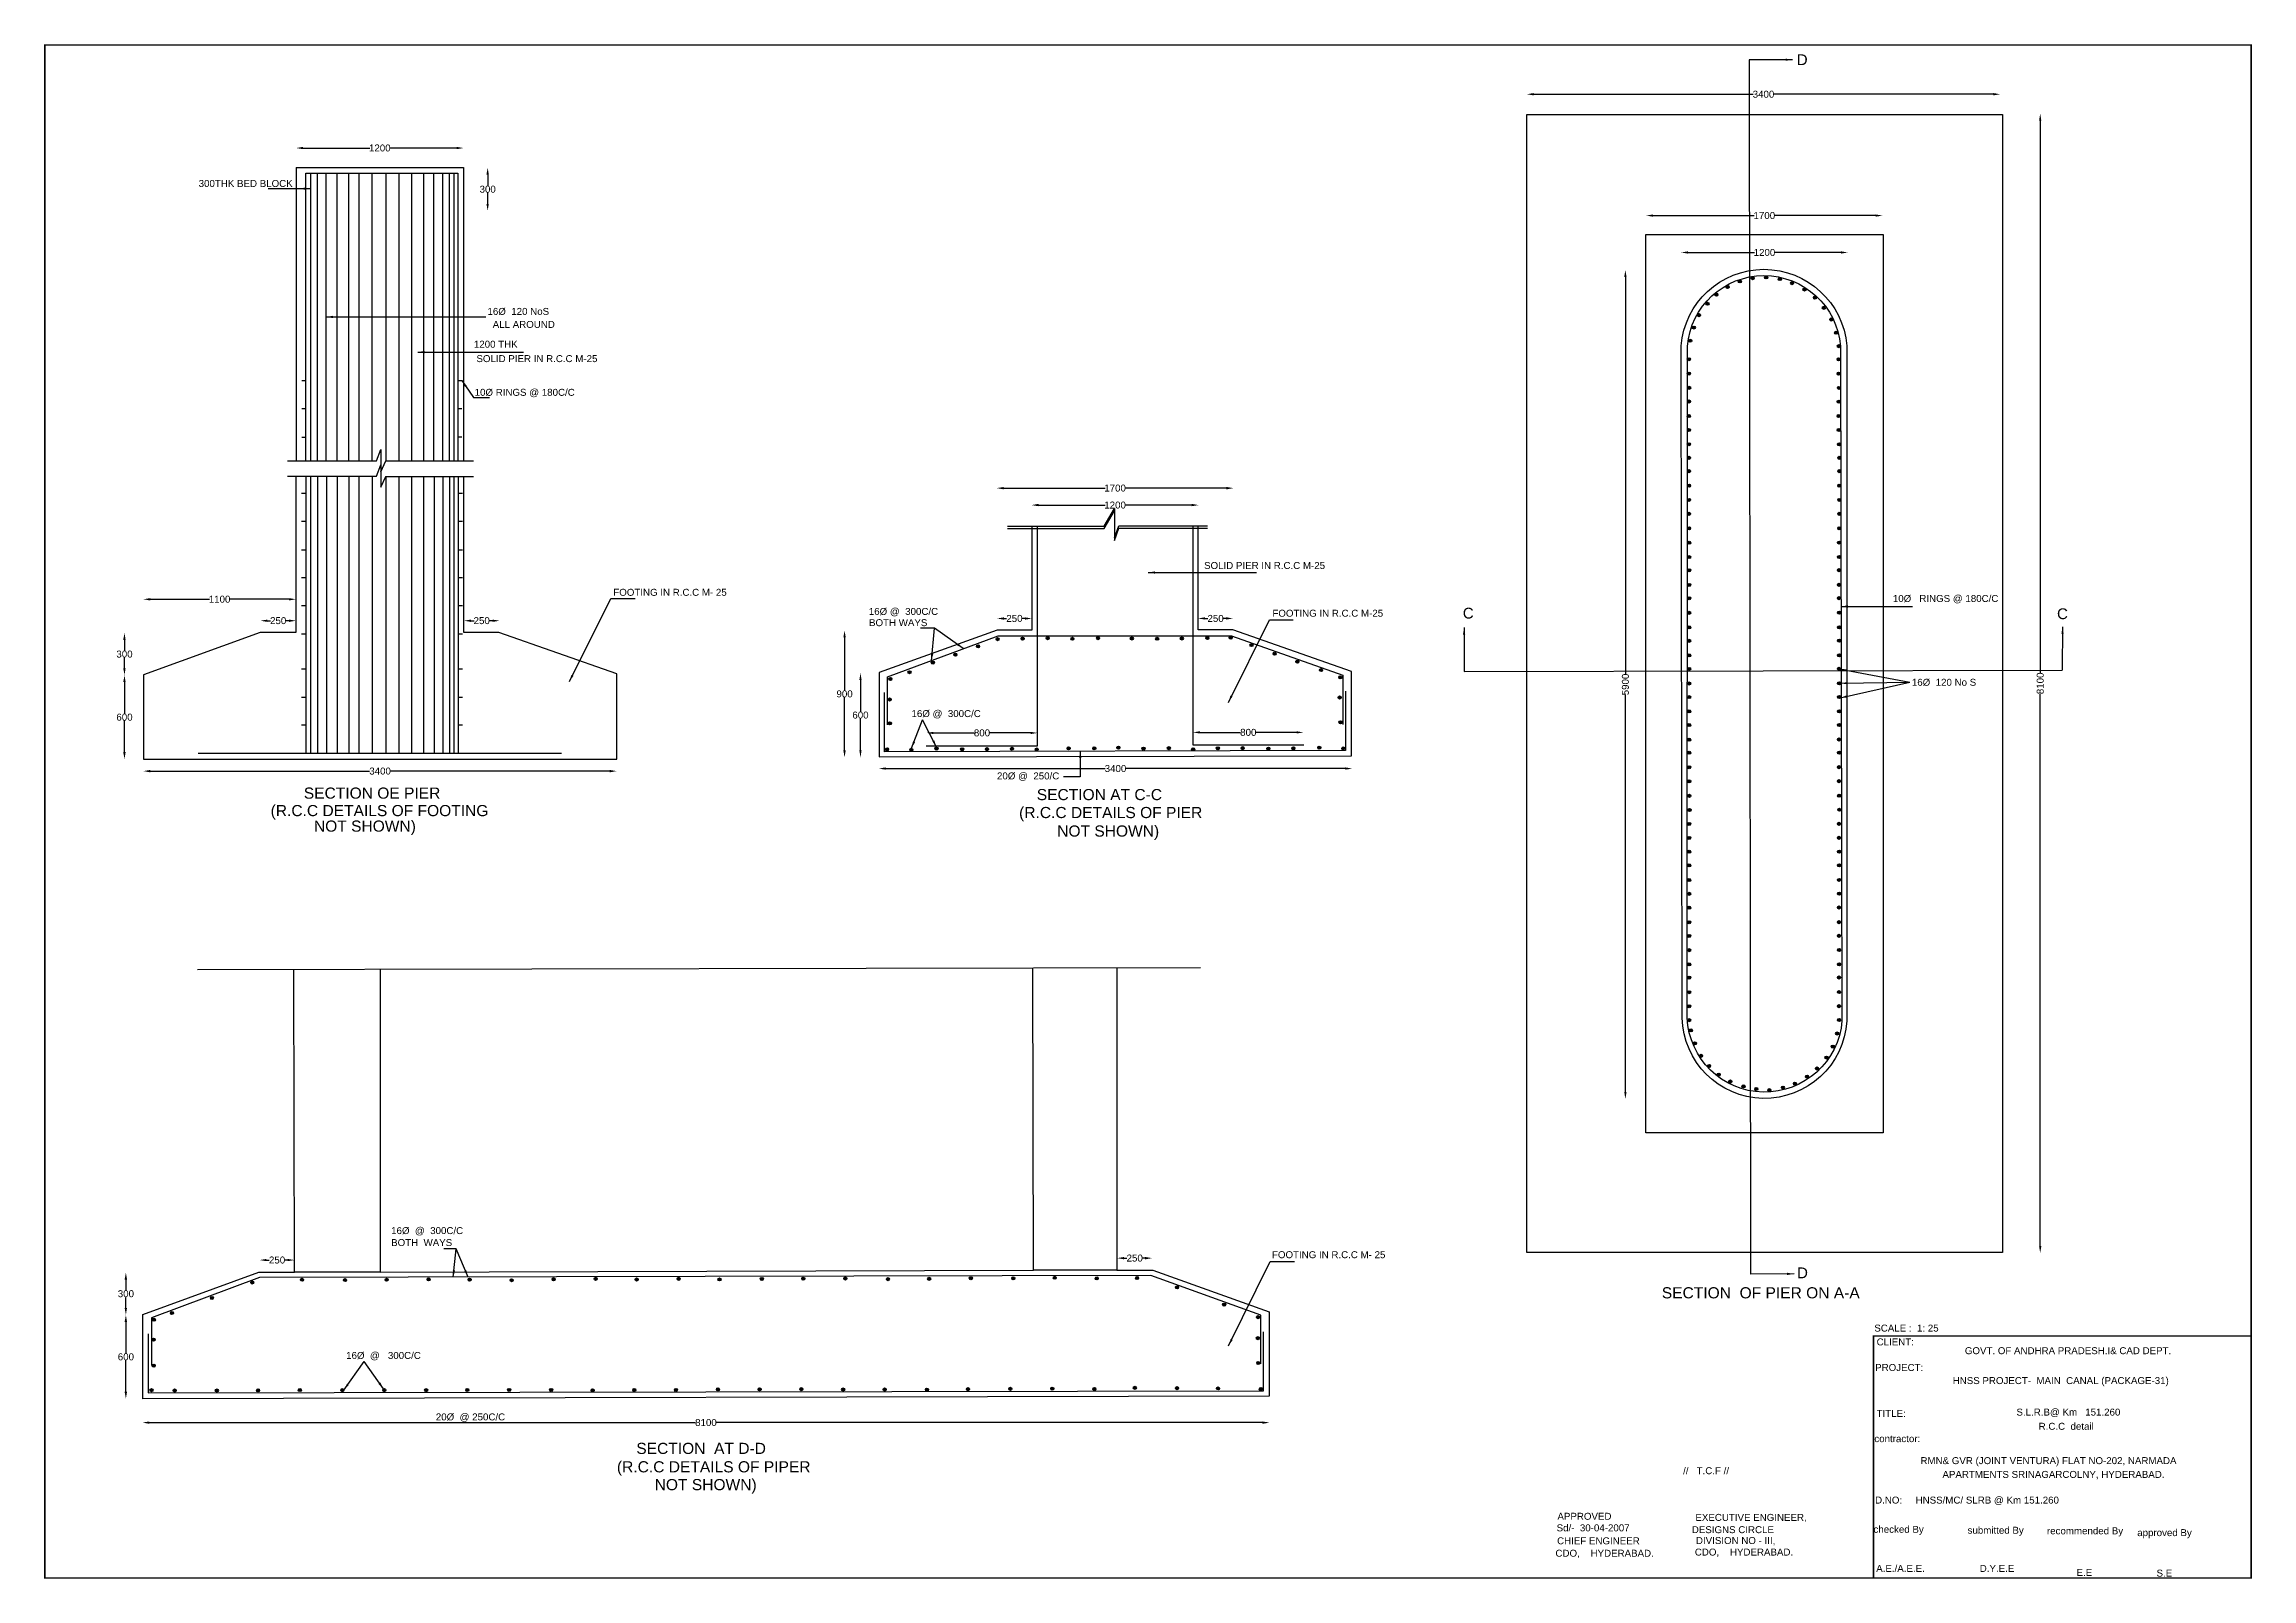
# Model space of a CAD drawing. Header units: inches. Extents: x 283857 to 299716, y -180686 to -169666.
import ezdxf

# ---------------------------------------------------------------- set-up
doc = ezdxf.new("R2010")
doc.units = ezdxf.units.IN
doc.header["$MEASUREMENT"] = 0
doc.styles.get("Standard").update_dxf_attribs({"font": 'arial.ttf'})
doc.dimstyles.new('ST100', dxfattribs={"dimtxt": 50, "dimasz": 50, "dimexe": 0, "dimexo": 300, "dimgap": 0.09, "dimtad": 0, "dimtih": 1, "dimtoh": 1, "dimdec": 0, "dimzin": 0, "dimdsep": 46, "dimtxsty": 'Standard', "dimcen": 0, "dimse1": 1, "dimse2": 1, "dimadec": 0, "dimazin": 0, "dimtfac": 1, "dimtdec": 0, "dimtofl": 0, "dimtmove": 0, "dimatfit": 3, "dimfxl": 2000, "dimtolj": 1, "dimtzin": 0, "dimarcsym": 0})

msp = doc.modelspace()

# ---------------------------------------------------------------- texts
for s, p in [('D', (296447, -169816.5)), ('C', (294048, -173790.6)), ('C', (298316.7, -173794.9)), ('D', (296449, -178527.7))]:
    msp.add_text(s, height=77.5).set_placement(p)
at = {"color": 0}
for s, height, p in [('  300THK BED BLOCK', 50, (284928, -170691.5)), ('   16Ø  120 NoS', 50, (286983.4, -171610.1)), ('    ALL AROUND', 50, (287001.5, -171703.5)), ('    1200 THK', 50, (286866.3, -171845.8)), ('     SOLID PIER IN R.C.C M-25', 50, (286865.2, -171949.3)), ('   10Ø RINGS @ 180C/C ', 50, (286891.1, -172191.2)), (' SOLID PIER IN R.C.C M-25', 50, (292169.9, -173434.7)), (' FOOTING IN R.C.C M- 25', 50, (287926, -173627.2)), (' 10Ø   RINGS @ 180C/C', 50, (297118, -173671.5)), ('  16Ø @  300C/C ', 50, (289742.2, -173764.5)), ('        BOTH WAYS', 50, (289627.2, -173845.3)), (' FOOTING IN R.C.C M-25', 50, (292661, -173777.4)), (' 16Ø  120 No S', 50, (297254.6, -174273.3)), ('    16Ø @  300C/C', 50, (290010, -174498.1)), (' 20Ø @  250/C', 50, (290682.4, -174945.7)), (' SECTION OE PIER', 80, (285691.1, -175084)), (' SECTION AT C-C', 80, (290956.4, -175094.6)), (' (R.C.C DETAILS OF FOOTING', 80, (285452.7, -175209.6)), ('        NOT SHOWN)', 80, (285546.5, -175320.9)), (' (R.C.C DETAILS OF PIER', 80, (290829.5, -175223.5)), ('        NOT SHOWN)', 80, (290885.9, -175356.3)), ('    16Ø  @  300C/C', 50, (286271.9, -178210.6)), (' BOTH  WAYS', 50, (286330.2, -178296.6)), (' FOOTING IN R.C.C M- 25 ', 50, (292657.8, -178383.5)), (' SECTION  OF PIER ON A-A', 80, (295446.5, -178672.1)), ('    SCALE :  1: 25', 50, (296926.5, -178910.5)), ('    CLIENT:', 50, (296943.3, -179009.9)), ('   GOVT. OF ANDHRA PRADESH.I& CAD DEPT.', 50, (297596.4, -179072.8)), (' 16Ø  @   300C/C', 50, (286006.9, -179106.9)), ('   PROJECT:', 50, (296952.1, -179193.4)), ('    HNSS PROJECT-  MAIN  CANAL (PACKAGE-31)', 50, (297489.7, -179287.6)), (' 20Ø  @ 250C/C   ', 50, (286651.1, -179548.4)), ('     TITLE:', 50, (296923.8, -179523.1)), ('    S.L.R.B@ Km   151.260', 50, (297947.7, -179513.8)), ('     contractor:', 50, (296907.3, -179704.5)), (' R.C.C  detail', 50, (298165.3, -179615.7)), (' (R.C.C DETAILS OF PIPER', 80, (287940.4, -179921.6)), (' SECTION  AT D-D', 80, (288079.6, -179789.3)), ('   RMN& GVR (JOINT VENTURA) FLAT NO-202, NARMADA', 50, (297277.5, -179862.3)), ('        NOT SHOWN)', 80, (287994.3, -180049.5)), ('  //   T.C.F //', 50, (295591.9, -179934.6)), ('   APARTMENTS SRINAGARCOLNY, HYDERABAD.', 50, (297435.5, -179961.2)), ('       D.NO:     HNSS/MC/ SLRB @ Km 151.260', 50, (296874, -180145.6)), ('    Sd/-  30-04-2007 ', 50, (294644.5, -180345)), ('   APPROVED', 50, (294669.6, -180261.9)), ('  DESIGNS CIRCLE', 50, (295654.3, -180358)), ('    EXECUTIVE ENGINEER,', 50, (295641.4, -180269.8)), ('    checked By', 50, (296920.7, -180355.6)), ('    submitted By', 50, (297596.5, -180362.2)), ('    recommended By', 50, (298166.7, -180366.3)), ('       CDO,    HYDERABAD.', 50, (294577.8, -180527.1)), ('      CHIEF ENGINEER', 50, (294608.9, -180438.2)), ('       CDO,    HYDERABAD.', 50, (295579, -180518.9)), ('     DIVISION NO - III,', 50, (295625.8, -180435.9)), (' approved By', 50, (298873.3, -180379.3)), ('    A.E./A.E.E.', 50, (296940.1, -180636.3)), ('      D.Y.E.E', 50, (297645.1, -180636.3)), ('         E.E', 50, (298282.5, -180665.2)), ('      S.E', 50, (298915.1, -180670))]:
    msp.add_text(s, height=height, dxfattribs=at).set_placement(p)

# ---------------------------------------------------------------- blocks, each defined once
blk = doc.blocks.new('*D7')
at = {"color": 0, "lineweight": -2, "transparency": 16777216}
for p, q in [((285716, -170412), (286196, -170412)), ((286820, -170412), (286340, -170412))]:
    blk.add_line(p, q, dxfattribs=at)
at = {"color": 0, "transparency": 16777216}
for points in [[(285716, -170404), (285716, -170420), (285666, -170412)], [(286820, -170404), (286820, -170420), (286870, -170412)]]:
    blk.add_solid(points, dxfattribs=at)
at = {"layer": 'Defpoints', "color": 0, "transparency": 16777216}
for p in [(285666, -170409), (286870, -170409), (286870, -170412)]:
    blk.add_point(p, dxfattribs=at)
at = {"color": 0, "transparency": 16777216, "insert": (286268, -170412), "char_height": 50, "attachment_point": 5}
blk.add_mtext('\\A1;1200', dxfattribs=at)
blk = doc.blocks.new('*D8')
at = {"color": 0, "lineweight": -2, "transparency": 16777216}
for p, q in [((287043, -170603), (287043, -170682)), ((287043, -170813), (287043, -170734))]:
    blk.add_line(p, q, dxfattribs=at)
at = {"color": 0, "transparency": 16777216}
for points in [[(287034, -170603), (287051, -170603), (287043, -170553)], [(287034, -170813), (287051, -170813), (287043, -170863)]]:
    blk.add_solid(points, dxfattribs=at)
at = {"layer": 'Defpoints', "color": 0, "transparency": 16777216}
for p in [(287044, -170553), (287043, -170863), (287044, -170863)]:
    blk.add_point(p, dxfattribs=at)
at = {"color": 0, "transparency": 16777216, "insert": (287043, -170708), "char_height": 50, "attachment_point": 5}
blk.add_mtext('\\A1;300', dxfattribs=at)
blk = doc.blocks.new('*D9')
at = {"color": 0, "lineweight": -2, "transparency": 16777216}
for p, q in [((284619, -173652), (285045, -173652)), ((285615, -173652), (285190, -173652))]:
    blk.add_line(p, q, dxfattribs=at)
at = {"color": 0, "transparency": 16777216}
for points in [[(284619, -173644), (284619, -173661), (284569, -173652)], [(285615, -173644), (285615, -173661), (285665, -173652)]]:
    blk.add_solid(points, dxfattribs=at)
at = {"layer": 'Defpoints', "color": 0, "transparency": 16777216}
for p in [(284569, -173652), (284569, -173655), (285665, -173655)]:
    blk.add_point(p, dxfattribs=at)
at = {"color": 0, "transparency": 16777216, "insert": (285117, -173652), "char_height": 50, "attachment_point": 5}
blk.add_mtext('\\A1;1100', dxfattribs=at)
blk = doc.blocks.new('*D10')
at = {"color": 0, "lineweight": -2, "transparency": 16777216}
for p, q in [((285461, -173806), (285482, -173806)), ((285615, -173806), (285594, -173806))]:
    blk.add_line(p, q, dxfattribs=at)
at = {"color": 0, "transparency": 16777216}
for points in [[(285461, -173798), (285461, -173815), (285411, -173806)], [(285615, -173798), (285615, -173815), (285665, -173806)]]:
    blk.add_solid(points, dxfattribs=at)
at = {"layer": 'Defpoints', "color": 0, "transparency": 16777216}
for p in [(285411, -173807), (285665, -173806), (285665, -173807)]:
    blk.add_point(p, dxfattribs=at)
at = {"color": 0, "transparency": 16777216, "insert": (285538, -173806), "char_height": 50, "attachment_point": 5}
blk.add_mtext('\\A1;250', dxfattribs=at)
blk = doc.blocks.new('*D11')
at = {"color": 0, "lineweight": -2, "transparency": 16777216}
for p, q in [((286923, -173806), (286945, -173806)), ((287078, -173806), (287056, -173806))]:
    blk.add_line(p, q, dxfattribs=at)
at = {"color": 0, "transparency": 16777216}
for points in [[(286923, -173798), (286923, -173815), (286873, -173806)], [(287078, -173798), (287078, -173815), (287128, -173806)]]:
    blk.add_solid(points, dxfattribs=at)
at = {"layer": 'Defpoints', "color": 0, "transparency": 16777216}
for p in [(286873, -173807), (287128, -173806), (287128, -173807)]:
    blk.add_point(p, dxfattribs=at)
at = {"color": 0, "transparency": 16777216, "insert": (287000, -173806), "char_height": 50, "attachment_point": 5}
blk.add_mtext('\\A1;250', dxfattribs=at)
blk = doc.blocks.new('*D12')
at = {"color": 0, "lineweight": -2, "transparency": 16777216}
for p, q in [((284434, -173944), (284434, -174020)), ((284434, -174147), (284434, -174071))]:
    blk.add_line(p, q, dxfattribs=at)
at = {"color": 0, "transparency": 16777216}
for points in [[(284425, -173944), (284442, -173944), (284434, -173894)], [(284425, -174147), (284442, -174147), (284434, -174197)]]:
    blk.add_solid(points, dxfattribs=at)
at = {"layer": 'Defpoints', "color": 0, "transparency": 16777216}
for p in [(284434, -173894), (284434, -174197), (284434, -174197)]:
    blk.add_point(p, dxfattribs=at)
at = {"color": 0, "transparency": 16777216, "insert": (284434, -174046), "char_height": 50, "attachment_point": 5}
blk.add_mtext('\\A1;300', dxfattribs=at)
blk = doc.blocks.new('*D13')
at = {"color": 0, "lineweight": -2, "transparency": 16777216}
for p, q in [((284434, -174247), (284434, -174473)), ((284434, -174750), (284434, -174524))]:
    blk.add_line(p, q, dxfattribs=at)
at = {"color": 0, "transparency": 16777216}
for points in [[(284425, -174247), (284442, -174247), (284434, -174197)], [(284425, -174750), (284442, -174750), (284434, -174800)]]:
    blk.add_solid(points, dxfattribs=at)
at = {"layer": 'Defpoints', "color": 0, "transparency": 16777216}
for p in [(284434, -174197), (284434, -174800), (284434, -174800)]:
    blk.add_point(p, dxfattribs=at)
at = {"color": 0, "transparency": 16777216, "insert": (284434, -174499), "char_height": 50, "attachment_point": 5}
blk.add_mtext('\\A1;600', dxfattribs=at)
blk = doc.blocks.new('*D14')
at = {"color": 0, "lineweight": -2, "transparency": 16777216}
for p, q in [((284619, -174886), (286195, -174886)), ((287920, -174886), (286344, -174886))]:
    blk.add_line(p, q, dxfattribs=at)
at = {"color": 0, "transparency": 16777216}
for points in [[(284619, -174878), (284619, -174895), (284569, -174886)], [(287920, -174878), (287920, -174895), (287970, -174886)]]:
    blk.add_solid(points, dxfattribs=at)
at = {"layer": 'Defpoints', "color": 0, "transparency": 16777216}
for p in [(284569, -174886), (287970, -174886), (287970, -174886)]:
    blk.add_point(p, dxfattribs=at)
at = {"color": 0, "transparency": 16777216, "insert": (286270, -174886), "char_height": 50, "attachment_point": 5}
blk.add_mtext('\\A1;3400', dxfattribs=at)
blk = doc.blocks.new('*D15')
at = {"color": 0, "lineweight": -2, "transparency": 16777216}
for p, q in [((284613, -179564), (288537, -179564)), ((292609, -179564), (288686, -179564))]:
    blk.add_line(p, q, dxfattribs=at)
at = {"color": 0, "transparency": 16777216}
for points in [[(284613, -179556), (284613, -179573), (284563, -179564)], [(292609, -179556), (292609, -179573), (292659, -179564)]]:
    blk.add_solid(points, dxfattribs=at)
at = {"layer": 'Defpoints', "color": 0, "transparency": 16777216}
for p in [(284563, -179578), (292659, -179564), (292659, -179578)]:
    blk.add_point(p, dxfattribs=at)
at = {"color": 0, "transparency": 16777216, "insert": (288611, -179564), "char_height": 50, "attachment_point": 5}
blk.add_mtext('\\A1;8100', dxfattribs=at)
blk = doc.blocks.new('*D16')
at = {"color": 0, "lineweight": -2, "transparency": 16777216}
for p, q in [((284444, -178841), (284444, -179067)), ((284444, -179343), (284444, -179118))]:
    blk.add_line(p, q, dxfattribs=at)
at = {"color": 0, "transparency": 16777216}
for points in [[(284435, -178841), (284452, -178841), (284444, -178791)], [(284435, -179343), (284452, -179343), (284444, -179393)]]:
    blk.add_solid(points, dxfattribs=at)
at = {"layer": 'Defpoints', "color": 0, "transparency": 16777216}
for p in [(284444, -178791), (284444, -178791), (284444, -179393)]:
    blk.add_point(p, dxfattribs=at)
at = {"color": 0, "transparency": 16777216, "insert": (284444, -179092), "char_height": 50, "attachment_point": 5}
blk.add_mtext('\\A1;600', dxfattribs=at)
blk = doc.blocks.new('*D17')
at = {"color": 0, "lineweight": -2, "transparency": 16777216}
for p, q in [((284444, -178537), (284444, -178613)), ((284444, -178741), (284444, -178665))]:
    blk.add_line(p, q, dxfattribs=at)
at = {"color": 0, "transparency": 16777216}
for points in [[(284435, -178537), (284452, -178537), (284444, -178487)], [(284435, -178741), (284452, -178741), (284444, -178791)]]:
    blk.add_solid(points, dxfattribs=at)
at = {"layer": 'Defpoints', "color": 0, "transparency": 16777216}
for p in [(284444, -178487), (284444, -178487), (284444, -178791)]:
    blk.add_point(p, dxfattribs=at)
at = {"color": 0, "transparency": 16777216, "insert": (284444, -178639), "char_height": 50, "attachment_point": 5}
blk.add_mtext('\\A1;300', dxfattribs=at)
blk = doc.blocks.new('*D18')
at = {"color": 0, "lineweight": -2, "transparency": 16777216}
for p, q in [((285454, -178397), (285474, -178397)), ((285605, -178397), (285585, -178397))]:
    blk.add_line(p, q, dxfattribs=at)
at = {"color": 0, "transparency": 16777216}
for points in [[(285454, -178389), (285454, -178405), (285404, -178397)], [(285605, -178389), (285605, -178405), (285655, -178397)]]:
    blk.add_solid(points, dxfattribs=at)
at = {"layer": 'Defpoints', "color": 0, "transparency": 16777216}
for p in [(285404, -178397), (285655, -178397), (285655, -178397)]:
    blk.add_point(p, dxfattribs=at)
at = {"color": 0, "transparency": 16777216, "insert": (285530, -178397), "char_height": 50, "attachment_point": 5}
blk.add_mtext('\\A1;250', dxfattribs=at)
blk = doc.blocks.new('*D19')
at = {"color": 0, "lineweight": -2, "transparency": 16777216}
for p, q in [((291615, -178383), (291635, -178383)), ((291766, -178383), (291746, -178383))]:
    blk.add_line(p, q, dxfattribs=at)
at = {"color": 0, "transparency": 16777216}
for points in [[(291615, -178375), (291615, -178392), (291565, -178383)], [(291766, -178375), (291766, -178392), (291816, -178383)]]:
    blk.add_solid(points, dxfattribs=at)
at = {"layer": 'Defpoints', "color": 0, "transparency": 16777216}
for p in [(291565, -178384), (291816, -178383), (291816, -178384)]:
    blk.add_point(p, dxfattribs=at)
at = {"color": 0, "transparency": 16777216, "insert": (291691, -178383), "char_height": 50, "attachment_point": 5}
blk.add_mtext('\\A1;250', dxfattribs=at)
blk = doc.blocks.new('*D20')
at = {"color": 0, "lineweight": -2, "transparency": 16777216}
for p, q in [((289721, -174231), (289721, -174459)), ((289721, -174738), (289721, -174510))]:
    blk.add_line(p, q, dxfattribs=at)
at = {"color": 0, "transparency": 16777216}
for points in [[(289713, -174231), (289729, -174231), (289721, -174181)], [(289713, -174738), (289729, -174738), (289721, -174788)]]:
    blk.add_solid(points, dxfattribs=at)
at = {"layer": 'Defpoints', "color": 0, "transparency": 16777216}
for p in [(289721, -174181), (289721, -174181), (289721, -174788)]:
    blk.add_point(p, dxfattribs=at)
at = {"color": 0, "transparency": 16777216, "insert": (289721, -174484), "char_height": 50, "attachment_point": 5}
blk.add_mtext('\\A1;600', dxfattribs=at)
blk = doc.blocks.new('*D21')
at = {"color": 0, "lineweight": -2, "transparency": 16777216}
for p, q in [((289607, -173926), (289607, -174306)), ((289607, -174737), (289607, -174358))]:
    blk.add_line(p, q, dxfattribs=at)
at = {"color": 0, "transparency": 16777216}
for points in [[(289598, -173926), (289615, -173926), (289607, -173876)], [(289598, -174737), (289615, -174737), (289607, -174787)]]:
    blk.add_solid(points, dxfattribs=at)
at = {"layer": 'Defpoints', "color": 0, "transparency": 16777216}
for p in [(289603, -173876), (289607, -173876), (289603, -174787)]:
    blk.add_point(p, dxfattribs=at)
at = {"color": 0, "transparency": 16777216, "insert": (289607, -174332), "char_height": 50, "attachment_point": 5}
blk.add_mtext('\\A1;900', dxfattribs=at)
blk = doc.blocks.new('*D22')
at = {"color": 0, "lineweight": -2, "transparency": 16777216}
for p, q in [((290245, -174612), (290539, -174612)), ((290943, -174612), (290649, -174612))]:
    blk.add_line(p, q, dxfattribs=at)
at = {"color": 0, "transparency": 16777216}
for points in [[(290245, -174604), (290245, -174620), (290195, -174612)], [(290943, -174604), (290943, -174620), (290993, -174612)]]:
    blk.add_solid(points, dxfattribs=at)
at = {"layer": 'Defpoints', "color": 0, "transparency": 16777216}
for p in [(290195, -174614), (290993, -174612), (290993, -174614)]:
    blk.add_point(p, dxfattribs=at)
at = {"color": 0, "transparency": 16777216, "insert": (290594, -174612), "char_height": 50, "attachment_point": 5}
blk.add_mtext('\\A1;800', dxfattribs=at)
blk = doc.blocks.new('*D23')
at = {"color": 0, "lineweight": -2, "transparency": 16777216}
for p, q in [((292159, -174608), (292451, -174608)), ((292854, -174608), (292562, -174608))]:
    blk.add_line(p, q, dxfattribs=at)
at = {"color": 0, "transparency": 16777216}
for points in [[(292159, -174600), (292159, -174616), (292109, -174608)], [(292854, -174600), (292854, -174616), (292904, -174608)]]:
    blk.add_solid(points, dxfattribs=at)
at = {"layer": 'Defpoints', "color": 0, "transparency": 16777216}
for p in [(292904, -174608), (292109, -174612), (292904, -174612)]:
    blk.add_point(p, dxfattribs=at)
at = {"color": 0, "transparency": 16777216, "insert": (292507, -174608), "char_height": 50, "attachment_point": 5}
blk.add_mtext('\\A1;800', dxfattribs=at)
blk = doc.blocks.new('*D24')
at = {"color": 0, "lineweight": -2, "transparency": 16777216}
for p, q in [((290752, -173790), (290771, -173790)), ((290902, -173790), (290883, -173790))]:
    blk.add_line(p, q, dxfattribs=at)
at = {"color": 0, "transparency": 16777216}
for points in [[(290752, -173782), (290752, -173799), (290702, -173790)], [(290902, -173782), (290902, -173799), (290952, -173790)]]:
    blk.add_solid(points, dxfattribs=at)
at = {"layer": 'Defpoints', "color": 0, "transparency": 16777216}
for p in [(290702, -173791), (290952, -173790), (290952, -173791)]:
    blk.add_point(p, dxfattribs=at)
at = {"color": 0, "transparency": 16777216, "insert": (290827, -173790), "char_height": 50, "attachment_point": 5}
blk.add_mtext('\\A1;250', dxfattribs=at)
blk = doc.blocks.new('*D25')
at = {"color": 0, "lineweight": -2, "transparency": 16777216}
for p, q in [((292197, -173790), (292216, -173790)), ((292347, -173790), (292328, -173790))]:
    blk.add_line(p, q, dxfattribs=at)
at = {"color": 0, "transparency": 16777216}
for points in [[(292197, -173781), (292197, -173798), (292147, -173790)], [(292347, -173781), (292347, -173798), (292397, -173790)]]:
    blk.add_solid(points, dxfattribs=at)
at = {"layer": 'Defpoints', "color": 0, "transparency": 16777216}
for p in [(292147, -173790), (292397, -173790), (292397, -173790)]:
    blk.add_point(p, dxfattribs=at)
at = {"color": 0, "transparency": 16777216, "insert": (292272, -173790), "char_height": 50, "attachment_point": 5}
blk.add_mtext('\\A1;250', dxfattribs=at)
blk = doc.blocks.new('*D26')
at = {"color": 0, "lineweight": -2, "transparency": 16777216}
for p, q in [((291000, -172976), (291478, -172976)), ((292100, -172976), (291622, -172976))]:
    blk.add_line(p, q, dxfattribs=at)
at = {"color": 0, "transparency": 16777216}
for points in [[(291000, -172967), (291000, -172984), (290950, -172976)], [(292100, -172967), (292100, -172984), (292150, -172976)]]:
    blk.add_solid(points, dxfattribs=at)
at = {"layer": 'Defpoints', "color": 0, "transparency": 16777216}
for p in [(290950, -172976), (292150, -172976), (292150, -172976)]:
    blk.add_point(p, dxfattribs=at)
at = {"color": 0, "transparency": 16777216, "insert": (291550, -172976), "char_height": 50, "attachment_point": 5}
blk.add_mtext('\\A1;1200', dxfattribs=at)
blk = doc.blocks.new('*D27')
at = {"color": 0, "lineweight": -2, "transparency": 16777216}
for p, q in [((290750, -172854), (291478, -172854)), ((292350, -172854), (291622, -172854))]:
    blk.add_line(p, q, dxfattribs=at)
at = {"color": 0, "transparency": 16777216}
for points in [[(290750, -172846), (290750, -172863), (290700, -172854)], [(292350, -172846), (292350, -172863), (292400, -172854)]]:
    blk.add_solid(points, dxfattribs=at)
at = {"layer": 'Defpoints', "color": 0, "transparency": 16777216}
for p in [(290700, -172853), (292400, -172853), (292400, -172854)]:
    blk.add_point(p, dxfattribs=at)
at = {"color": 0, "transparency": 16777216, "insert": (291550, -172854), "char_height": 50, "attachment_point": 5}
blk.add_mtext('\\A1;1700', dxfattribs=at)
blk = doc.blocks.new('*D28')
at = {"color": 0, "lineweight": -2, "transparency": 16777216}
for p, q in [((289903, -174868), (291479, -174868)), ((293203, -174868), (291628, -174868))]:
    blk.add_line(p, q, dxfattribs=at)
at = {"color": 0, "transparency": 16777216}
for points in [[(289903, -174859), (289903, -174876), (289853, -174868)], [(293203, -174859), (293203, -174876), (293253, -174868)]]:
    blk.add_solid(points, dxfattribs=at)
at = {"layer": 'Defpoints', "color": 0, "transparency": 16777216}
for p in [(289853, -174871), (293253, -174868), (293253, -174871)]:
    blk.add_point(p, dxfattribs=at)
at = {"color": 0, "transparency": 16777216, "insert": (291553, -174868), "char_height": 50, "attachment_point": 5}
blk.add_mtext('\\A1;3400', dxfattribs=at)
blk = doc.blocks.new('*D29')
at = {"color": 0, "lineweight": -2, "transparency": 16777216}
for p, q in [((294558, -170026), (296134, -170026)), ((297858, -170026), (296283, -170026))]:
    blk.add_line(p, q, dxfattribs=at)
at = {"color": 0, "transparency": 16777216}
for points in [[(294558, -170017), (294558, -170034), (294508, -170026)], [(297858, -170017), (297858, -170034), (297908, -170026)]]:
    blk.add_solid(points, dxfattribs=at)
at = {"layer": 'Defpoints', "color": 0, "transparency": 16777216}
for p in [(294508, -170033), (297908, -170026), (297908, -170033)]:
    blk.add_point(p, dxfattribs=at)
at = {"color": 0, "transparency": 16777216, "insert": (296208, -170026), "char_height": 50, "attachment_point": 5}
blk.add_mtext('\\A1;3400', dxfattribs=at)
blk = doc.blocks.new('*D30')
at = {"color": 0, "lineweight": -2, "transparency": 16777216}
for p, q in [((295414, -170897), (296142, -170897)), ((297014, -170897), (296286, -170897))]:
    blk.add_line(p, q, dxfattribs=at)
at = {"color": 0, "transparency": 16777216}
for points in [[(295414, -170889), (295414, -170905), (295364, -170897)], [(297014, -170889), (297014, -170905), (297064, -170897)]]:
    blk.add_solid(points, dxfattribs=at)
at = {"layer": 'Defpoints', "color": 0, "transparency": 16777216}
for p in [(295364, -170900), (297064, -170897), (297064, -170900)]:
    blk.add_point(p, dxfattribs=at)
at = {"color": 0, "transparency": 16777216, "insert": (296214, -170897), "char_height": 50, "attachment_point": 5}
blk.add_mtext('\\A1;1700', dxfattribs=at)
blk = doc.blocks.new('*D31')
at = {"color": 0, "lineweight": -2, "transparency": 16777216}
for p, q in [((295665, -171162), (296143, -171162)), ((296765, -171162), (296287, -171162))]:
    blk.add_line(p, q, dxfattribs=at)
at = {"color": 0, "transparency": 16777216}
for points in [[(295665, -171154), (295665, -171170), (295615, -171162)], [(296765, -171154), (296765, -171170), (296815, -171162)]]:
    blk.add_solid(points, dxfattribs=at)
at = {"layer": 'Defpoints', "color": 0, "transparency": 16777216}
for p in [(295615, -171165), (296815, -171162), (296815, -171165)]:
    blk.add_point(p, dxfattribs=at)
at = {"color": 0, "transparency": 16777216, "insert": (296215, -171162), "char_height": 50, "attachment_point": 5}
blk.add_mtext('\\A1;1200', dxfattribs=at)
blk = doc.blocks.new('*D32')
at = {"color": 0, "lineweight": -2, "transparency": 16777216}
for p, q in [((295216, -171337), (295216, -174189)), ((295216, -177191), (295216, -174339))]:
    blk.add_line(p, q, dxfattribs=at)
at = {"color": 0, "transparency": 16777216}
for points in [[(295208, -171337), (295224, -171337), (295216, -171287)], [(295208, -177191), (295224, -177191), (295216, -177241)]]:
    blk.add_solid(points, dxfattribs=at)
at = {"layer": 'Defpoints', "color": 0, "transparency": 16777216}
for p in [(295210, -171287), (295210, -177241), (295216, -177241)]:
    blk.add_point(p, dxfattribs=at)
at = {"color": 0, "transparency": 16777216, "insert": (295216, -174264), "char_height": 50, "attachment_point": 5, "rotation": 90}
blk.add_mtext('\\A1;5900', dxfattribs=at)
blk = doc.blocks.new('*D33')
at = {"color": 0, "lineweight": -2, "transparency": 16777216}
for p, q in [((298196, -170215), (298196, -174181)), ((298196, -178297), (298196, -174331))]:
    blk.add_line(p, q, dxfattribs=at)
at = {"color": 0, "transparency": 16777216}
for points in [[(298188, -170215), (298204, -170215), (298196, -170165)], [(298188, -178297), (298204, -178297), (298196, -178347)]]:
    blk.add_solid(points, dxfattribs=at)
at = {"layer": 'Defpoints', "color": 0, "transparency": 16777216}
for p in [(298192, -170165), (298192, -178347), (298196, -178347)]:
    blk.add_point(p, dxfattribs=at)
at = {"color": 0, "transparency": 16777216, "insert": (298196, -174256), "char_height": 50, "attachment_point": 5, "rotation": 90}
blk.add_mtext('\\A1;8100', dxfattribs=at)

# ---------------------------------------------------------------- dimensions: what is measured, and where the dimension line sits
for base, p1, p2, picture, middle in [((297908.2, -170025.7), (294508.2, -170032.8), (297908.2, -170032.8), '*D29', (296208.2, -170025.7)), ((297064.1, -170896.9), (295364.1, -170900.1), (297064.1, -170900.1), '*D30', (296214.1, -170896.9)), ((296814.8, -171162.1), (295614.8, -171165.3), (296814.8, -171165.3), '*D31', (296214.8, -171162.1)), ((292400.1, -172854.2), (290700.1, -172853.1), (292400.1, -172853.1), '*D27', (291550.1, -172854.2)), ((292150.1, -172975.6), (290950.1, -172975.6), (292150.1, -172975.6), '*D26', (291550.1, -172975.6)), ((290952.3, -173790.4), (290701.9, -173791.4), (290952.3, -173791.4), '*D24', (290827.1, -173790.4)), ((292397, -173789.7), (292147, -173790.4), (292397, -173790.4), '*D25', (292272, -173789.7)), ((287969.7, -174886.2), (284569.5, -174885.9), (287969.7, -174885.9), '*D14', (286269.6, -174886.2)), ((293253.3, -174867.7), (289853.3, -174870.5), (293253.3, -174870.5), '*D28', (291553.3, -174867.7))]:
    dim = msp.add_linear_dim(base=base, p1=p1, p2=p2, dimstyle='ST100')
    dim.commit()
    dim.dimension.update_dxf_attribs({"geometry": picture, "text_midpoint": middle})
for base, p1, p2, text, override, picture, middle in [((298196.1, -178346.9), (298192.4, -170165.2), (298192.4, -178346.9), '8100', {"dimtih": 0}, '*D33', (298196.1, -174256.1)), ((287042.6, -170863), (287044.5, -170553), (287044.5, -170863), '300', {"dimtxt": 50}, '*D8', (287042.6, -170708)), ((295216, -177240.8), (295210.3, -171287), (295210.3, -177240.8), '5900', {"dimtih": 0}, '*D32', (295216, -174263.9))]:
    dim = msp.add_linear_dim(base=base, p1=p1, p2=p2, angle=90, text=text, dimstyle='ST100', override=override)
    dim.commit()
    dim.dimension.update_dxf_attribs({"geometry": picture, "text_midpoint": middle})
dim = msp.add_linear_dim(base=(286869.8, -170411.9), p1=(285665.9, -170408.8), p2=(286869.8, -170408.8), text='1200', dimstyle='ST100', override={"dimtxt": 50, "dimasz": 50})
dim.commit()
dim.dimension.update_dxf_attribs({"geometry": '*D7', "text_midpoint": (286267.8, -170411.9)})
for base, p1, p2, text, picture, middle in [((284569.3, -173652.2), (285665.4, -173654.9), (284569.3, -173654.9), '1100', '*D9', (285117.4, -173652.2)), ((285665.4, -173806.2), (285410.6, -173806.5), (285665.4, -173806.5), '250', '*D10', (285538, -173806.2)), ((287127.9, -173806.2), (286873.1, -173806.5), (287127.9, -173806.5), '250', '*D11', (287000.5, -173806.2)), ((290993.2, -174611.9), (290194.6, -174613.7), (290993.2, -174613.7), '800', '*D22', (290593.9, -174611.9)), ((292903.9, -174608.1), (292109.5, -174611.9), (292903.9, -174611.9), '800', '*D23', (292506.7, -174608.1)), ((285655.2, -178397.1), (285404.3, -178397.1), (285655.2, -178397.1), '250', '*D18', (285529.7, -178397.1)), ((291816, -178383.4), (291565.4, -178384.1), (291816, -178384.1), '250', '*D19', (291690.7, -178383.4)), ((292659.4, -179564.4), (284563.2, -179577.6), (292659.4, -179577.6), '8100', '*D15', (288611.3, -179564.4))]:
    dim = msp.add_linear_dim(base=base, p1=p1, p2=p2, text=text, dimstyle='ST100')
    dim.commit()
    dim.dimension.update_dxf_attribs({"geometry": picture, "text_midpoint": middle})
for base, p1, p2, text, picture, middle in [((284433.6, -174197.2), (284433.6, -173894.3), (284433.6, -174197.2), '300', '*D12', (284433.6, -174045.8)), ((289606.7, -173876.5), (289603, -174787.4), (289603, -173876.5), '900', '*D21', (289606.7, -174331.9)), ((284433.6, -174800.3), (284433.6, -174197.2), (284433.6, -174800.3), '600', '*D13', (284433.6, -174498.8)), ((289721.1, -174181.2), (289721.2, -174787.5), (289721.2, -174181.2), '600', '*D20', (289721.1, -174484.4)), ((284443.7, -178486.8), (284443.7, -178791.2), (284443.7, -178486.8), '300', '*D17', (284443.7, -178639)), ((284443.7, -178791.2), (284443.7, -179393.4), (284443.7, -178791.2), '600', '*D16', (284443.7, -179092.3))]:
    dim = msp.add_linear_dim(base=base, p1=p1, p2=p2, angle=90, text=text, dimstyle='ST100')
    dim.commit()
    dim.dimension.update_dxf_attribs({"geometry": picture, "text_midpoint": middle})

# ---------------------------------------------------------------- hatches: boundary and pattern name
h = msp.add_hatch(color=256)
edge = h.paths.add_edge_path()
edge.add_arc((295950.1, -171410), 11.1, 0, 360)
h = msp.add_hatch(color=256)
edge = h.paths.add_edge_path()
edge.add_arc((296038.3, -171369.8), 11.1, 0, 360)
h = msp.add_hatch(color=256)
edge = h.paths.add_edge_path()
edge.add_arc((296129.8, -171346.4), 11.1, 0, 360)
h = msp.add_hatch(color=256)
edge = h.paths.add_edge_path()
edge.add_arc((296227.5, -171340.9), 11.1, 0, 360)
h = msp.add_hatch(color=256)
edge = h.paths.add_edge_path()
edge.add_arc((296325.4, -171352.6), 11.1, 0, 360)
h = msp.add_hatch(color=256)
edge = h.paths.add_edge_path()
edge.add_arc((296413.5, -171382.2), 11.1, 0, 360)
h = msp.add_hatch(color=256)
edge = h.paths.add_edge_path()
edge.add_arc((296502.3, -171427.8), 11.1, 0, 360)
h = msp.add_hatch(color=256)
edge = h.paths.add_edge_path()
edge.add_arc((295805.6, -171530.3), 11.1, 0, 360)
h = msp.add_hatch(color=256)
edge = h.paths.add_edge_path()
edge.add_arc((295869.6, -171465), 11.1, 0, 360)
h = msp.add_hatch(color=256)
edge = h.paths.add_edge_path()
edge.add_arc((296578, -171486.2), 11.1, 0, 360)
h = msp.add_hatch(color=256)
edge = h.paths.add_edge_path()
edge.add_arc((296641.3, -171559.8), 11.1, 0, 360)
h = msp.add_hatch(color=256)
edge = h.paths.add_edge_path()
edge.add_arc((295707.9, -171701.2), 11.1, 0, 360)
h = msp.add_hatch(color=256)
edge = h.paths.add_edge_path()
edge.add_arc((295745.1, -171612.1), 11.1, 0, 360)
h = msp.add_hatch(color=256)
edge = h.paths.add_edge_path()
edge.add_arc((296695.1, -171643.2), 11.1, 0, 360)
h = msp.add_hatch(color=256)
edge = h.paths.add_edge_path()
edge.add_arc((296730.2, -171738), 11.1, 0, 360)
h = msp.add_hatch(color=256)
edge = h.paths.add_edge_path()
edge.add_arc((295682.4, -171796), 11.1, 0, 360)
h = msp.add_hatch(color=256)
edge = h.paths.add_edge_path()
edge.add_arc((296749.5, -171834.5), 11.1, 0, 360)
h = msp.add_hatch(color=256)
edge = h.paths.add_edge_path()
edge.add_arc((295671.4, -171928.8), 11.1, 0, 360)
h = msp.add_hatch(color=256)
edge = h.paths.add_edge_path()
edge.add_arc((295671.4, -172031.8), 11.1, 0, 360)
h = msp.add_hatch(color=256)
edge = h.paths.add_edge_path()
edge.add_arc((296747.4, -171929.3), 11.1, 0, 360)
h = msp.add_hatch(color=256)
edge = h.paths.add_edge_path()
edge.add_arc((296747.4, -172032.3), 11.1, 0, 360)
h = msp.add_hatch(color=256)
edge = h.paths.add_edge_path()
edge.add_arc((295672.4, -172232.3), 11.1, 0, 360)
h = msp.add_hatch(color=256)
edge = h.paths.add_edge_path()
edge.add_arc((295674.4, -172133.8), 11.1, 0, 360)
h = msp.add_hatch(color=256)
edge = h.paths.add_edge_path()
edge.add_arc((296748.4, -172232.8), 11.1, 0, 360)
h = msp.add_hatch(color=256)
edge = h.paths.add_edge_path()
edge.add_arc((296750.4, -172134.3), 11.1, 0, 360)
h = msp.add_hatch(color=256)
edge = h.paths.add_edge_path()
edge.add_arc((295671.4, -172336.3), 11.1, 0, 360)
h = msp.add_hatch(color=256)
edge = h.paths.add_edge_path()
edge.add_arc((296747.4, -172336.8), 11.1, 0, 360)
h = msp.add_hatch(color=256)
edge = h.paths.add_edge_path()
edge.add_arc((295671.5, -172539), 11.1, 0, 360)
h = msp.add_hatch(color=256)
edge = h.paths.add_edge_path()
edge.add_arc((295672.4, -172436.3), 11.1, 0, 360)
h = msp.add_hatch(color=256)
edge = h.paths.add_edge_path()
edge.add_arc((296748.4, -172436.8), 11.1, 0, 360)
h = msp.add_hatch(color=256)
edge = h.paths.add_edge_path()
edge.add_arc((296751, -172539), 11.1, 0, 360)
h = msp.add_hatch(color=256)
edge = h.paths.add_edge_path()
edge.add_arc((295673.4, -172636.8), 11.1, 0, 360)
h = msp.add_hatch(color=256)
edge = h.paths.add_edge_path()
edge.add_arc((296752.8, -172636.8), 11.1, 0, 360)
h = msp.add_hatch(color=256)
edge = h.paths.add_edge_path()
edge.add_arc((295673.4, -172732.1), 11.1, 0, 360)
h = msp.add_hatch(color=256)
edge = h.paths.add_edge_path()
edge.add_arc((295673.4, -172836.5), 11.1, 0, 360)
h = msp.add_hatch(color=256)
edge = h.paths.add_edge_path()
edge.add_arc((296752.8, -172732.1), 11.1, 0, 360)
h = msp.add_hatch(color=256)
edge = h.paths.add_edge_path()
edge.add_arc((296752.8, -172836.5), 11.1, 0, 360)
h = msp.add_hatch(color=256)
edge = h.paths.add_edge_path()
edge.add_arc((295673.4, -172938.6), 11.1, 0, 360)
h = msp.add_hatch(color=256)
edge = h.paths.add_edge_path()
edge.add_arc((296752.8, -172938.6), 11.1, 0, 360)
h = msp.add_hatch(color=256)
edge = h.paths.add_edge_path()
edge.add_arc((295673.4, -173038.4), 11.1, 0, 360)
h = msp.add_hatch(color=256)
edge = h.paths.add_edge_path()
edge.add_arc((295673.4, -173142.8), 11.1, 0, 360)
h = msp.add_hatch(color=256)
edge = h.paths.add_edge_path()
edge.add_arc((296752.8, -173038.4), 11.1, 0, 360)
h = msp.add_hatch(color=256)
edge = h.paths.add_edge_path()
edge.add_arc((296752.8, -173142.8), 11.1, 0, 360)
h = msp.add_hatch(color=256)
edge = h.paths.add_edge_path()
edge.add_arc((295674.6, -173246), 11.1, 0, 360)
h = msp.add_hatch(color=256)
edge = h.paths.add_edge_path()
edge.add_arc((295674.6, -173349.5), 11.1, 0, 360)
h = msp.add_hatch(color=256)
edge = h.paths.add_edge_path()
edge.add_arc((296750.7, -173245), 11.1, 0, 360)
h = msp.add_hatch(color=256)
edge = h.paths.add_edge_path()
edge.add_arc((296750.7, -173348.6), 11.1, 0, 360)
h = msp.add_hatch(color=256)
edge = h.paths.add_edge_path()
edge.add_arc((295674.6, -173444.4), 11.1, 0, 360)
h = msp.add_hatch(color=256)
edge = h.paths.add_edge_path()
edge.add_arc((296750.7, -173443.5), 11.1, 0, 360)
h = msp.add_hatch(color=256)
edge = h.paths.add_edge_path()
edge.add_arc((295674.6, -173549.3), 11.1, 0, 360)
h = msp.add_hatch(color=256)
edge = h.paths.add_edge_path()
edge.add_arc((295674.6, -173645), 11.1, 0, 360)
h = msp.add_hatch(color=256)
edge = h.paths.add_edge_path()
edge.add_arc((296750.7, -173548.4), 11.1, 0, 360)
h = msp.add_hatch(color=256)
edge = h.paths.add_edge_path()
edge.add_arc((296750.7, -173644.1), 11.1, 0, 360)
h = msp.add_hatch(color=256)
edge = h.paths.add_edge_path()
edge.add_arc((295674.6, -173749.9), 11.1, 0, 360)
h = msp.add_hatch(color=256)
edge = h.paths.add_edge_path()
edge.add_arc((296750.7, -173749), 11.1, 0, 360)
h = msp.add_hatch(color=256)
edge = h.paths.add_edge_path()
edge.add_arc((290705.8, -173938.9), 11.1, 0, 360)
h = msp.add_hatch(color=256)
edge = h.paths.add_edge_path()
edge.add_arc((290886.1, -173934.8), 11.1, 0, 360)
h = msp.add_hatch(color=256)
edge = h.paths.add_edge_path()
edge.add_arc((291065.3, -173931.7), 11.1, 0, 360)
h = msp.add_hatch(color=256)
edge = h.paths.add_edge_path()
edge.add_arc((291243.8, -173935.9), 11.1, 0, 360)
h = msp.add_hatch(color=256)
edge = h.paths.add_edge_path()
edge.add_arc((291428.2, -173931.7), 11.1, 0, 360)
h = msp.add_hatch(color=256)
edge = h.paths.add_edge_path()
edge.add_arc((291670.2, -173933.8), 11.1, 0, 360)
h = msp.add_hatch(color=256)
edge = h.paths.add_edge_path()
edge.add_arc((291852.7, -173935.9), 11.1, 0, 360)
h = msp.add_hatch(color=256)
edge = h.paths.add_edge_path()
edge.add_arc((292029.9, -173933.8), 11.1, 0, 360)
h = msp.add_hatch(color=256)
edge = h.paths.add_edge_path()
edge.add_arc((292213.2, -173930.7), 11.1, 0, 360)
h = msp.add_hatch(color=256)
edge = h.paths.add_edge_path()
edge.add_arc((292380.5, -173927.7), 11.1, 0, 360)
h = msp.add_hatch(color=256)
edge = h.paths.add_edge_path()
edge.add_arc((292529.9, -173981.3), 11.1, 0, 360)
h = msp.add_hatch(color=256)
edge = h.paths.add_edge_path()
edge.add_arc((295674.6, -173854.3), 11.1, 0, 360)
h = msp.add_hatch(color=256)
edge = h.paths.add_edge_path()
edge.add_arc((295674.6, -173950.6), 11.1, 0, 360)
h = msp.add_hatch(color=256)
edge = h.paths.add_edge_path()
edge.add_arc((296750.7, -173853.3), 11.1, 0, 360)
h = msp.add_hatch(color=256)
edge = h.paths.add_edge_path()
edge.add_arc((296750.7, -173949.7), 11.1, 0, 360)
h = msp.add_hatch(color=256)
edge = h.paths.add_edge_path()
edge.add_arc((290240.8, -174107), 11.1, 0, 360)
h = msp.add_hatch(color=256)
edge = h.paths.add_edge_path()
edge.add_arc((290402.5, -174050.4), 11.1, 0, 360)
h = msp.add_hatch(color=256)
edge = h.paths.add_edge_path()
edge.add_arc((290565.4, -173990.6), 11.1, 0, 360)
h = msp.add_hatch(color=256)
edge = h.paths.add_edge_path()
edge.add_arc((292695.7, -174043), 11.1, 0, 360)
h = msp.add_hatch(color=256)
edge = h.paths.add_edge_path()
edge.add_arc((292859.5, -174099.6), 11.1, 0, 360)
h = msp.add_hatch(color=256)
edge = h.paths.add_edge_path()
edge.add_arc((295674.6, -174055), 11.1, 0, 360)
h = msp.add_hatch(color=256)
edge = h.paths.add_edge_path()
edge.add_arc((296750.7, -174054.1), 11.1, 0, 360)
h = msp.add_hatch(color=256)
edge = h.paths.add_edge_path()
edge.add_arc((289935.9, -174224.3), 11.1, 0, 360)
h = msp.add_hatch(color=256)
edge = h.paths.add_edge_path()
edge.add_arc((290072.9, -174176), 11.1, 0, 360)
h = msp.add_hatch(color=256)
edge = h.paths.add_edge_path()
edge.add_arc((293029.5, -174160.9), 11.1, 0, 360)
h = msp.add_hatch(color=256)
edge = h.paths.add_edge_path()
edge.add_arc((293167.6, -174212.3), 11.1, 0, 360)
h = msp.add_hatch(color=256)
edge = h.paths.add_edge_path()
edge.add_arc((295674.6, -174152.2), 11.1, 0, 360)
h = msp.add_hatch(color=256)
edge = h.paths.add_edge_path()
edge.add_arc((295674.6, -174256.8), 11.1, 0, 360)
h = msp.add_hatch(color=256)
edge = h.paths.add_edge_path()
edge.add_arc((296750.7, -174151.3), 11.1, 0, 360)
h = msp.add_hatch(color=256)
edge = h.paths.add_edge_path()
edge.add_arc((296750.7, -174255.9), 11.1, 0, 360)
h = msp.add_hatch(color=256)
edge = h.paths.add_edge_path()
edge.add_arc((289930.7, -174372.1), 11.1, 0, 360)
h = msp.add_hatch(color=256)
edge = h.paths.add_edge_path()
edge.add_arc((293163.3, -174357.7), 11.1, 0, 360)
h = msp.add_hatch(color=256)
edge = h.paths.add_edge_path()
edge.add_arc((295674.6, -174354.7), 11.1, 0, 360)
h = msp.add_hatch(color=256)
edge = h.paths.add_edge_path()
edge.add_arc((295674.6, -174457.4), 11.1, 0, 360)
h = msp.add_hatch(color=256)
edge = h.paths.add_edge_path()
edge.add_arc((296750.7, -174353.8), 11.1, 0, 360)
h = msp.add_hatch(color=256)
edge = h.paths.add_edge_path()
edge.add_arc((296750.7, -174456.5), 11.1, 0, 360)
h = msp.add_hatch(color=256)
edge = h.paths.add_edge_path()
edge.add_arc((289932.7, -174542.9), 11.1, 0, 360)
h = msp.add_hatch(color=256)
edge = h.paths.add_edge_path()
edge.add_arc((293169.5, -174535.7), 11.1, 0, 360)
h = msp.add_hatch(color=256)
edge = h.paths.add_edge_path()
edge.add_arc((295674.6, -174555.4), 11.1, 0, 360)
h = msp.add_hatch(color=256)
edge = h.paths.add_edge_path()
edge.add_arc((296750.7, -174554.5), 11.1, 0, 360)
h = msp.add_hatch(color=256)
edge = h.paths.add_edge_path()
edge.add_arc((289911.9, -174729.7), 11.1, 0, 360)
h = msp.add_hatch(color=256)
edge = h.paths.add_edge_path()
edge.add_arc((290086.9, -174732.8), 11.1, 0, 360)
h = msp.add_hatch(color=256)
edge = h.paths.add_edge_path()
edge.add_arc((290267.1, -174724.5), 11.1, 0, 360)
h = msp.add_hatch(color=256)
edge = h.paths.add_edge_path()
edge.add_arc((290451.4, -174729.7), 11.1, 0, 360)
h = msp.add_hatch(color=256)
edge = h.paths.add_edge_path()
edge.add_arc((290630.6, -174728.7), 11.1, 0, 360)
h = msp.add_hatch(color=256)
edge = h.paths.add_edge_path()
edge.add_arc((290809.4, -174725.7), 11.1, 0, 360)
h = msp.add_hatch(color=256)
edge = h.paths.add_edge_path()
edge.add_arc((290987.5, -174730.8), 11.1, 0, 360)
h = msp.add_hatch(color=256)
edge = h.paths.add_edge_path()
edge.add_arc((291216.4, -174722.6), 11.1, 0, 360)
h = msp.add_hatch(color=256)
edge = h.paths.add_edge_path()
edge.add_arc((291400.7, -174722.6), 11.1, 0, 360)
h = msp.add_hatch(color=256)
edge = h.paths.add_edge_path()
edge.add_arc((291573.7, -174717.4), 11.1, 0, 360)
h = msp.add_hatch(color=256)
edge = h.paths.add_edge_path()
edge.add_arc((291753.9, -174724.6), 11.1, 0, 360)
h = msp.add_hatch(color=256)
edge = h.paths.add_edge_path()
edge.add_arc((291936.2, -174721.5), 11.1, 0, 360)
h = msp.add_hatch(color=256)
edge = h.paths.add_edge_path()
edge.add_arc((292110.9, -174729.8), 11.1, 0, 360)
h = msp.add_hatch(color=256)
edge = h.paths.add_edge_path()
edge.add_arc((292288, -174722.5), 11.1, 0, 360)
h = msp.add_hatch(color=256)
edge = h.paths.add_edge_path()
edge.add_arc((292467.1, -174721.5), 11.1, 0, 360)
h = msp.add_hatch(color=256)
edge = h.paths.add_edge_path()
edge.add_arc((292651.5, -174724.6), 11.1, 0, 360)
h = msp.add_hatch(color=256)
edge = h.paths.add_edge_path()
edge.add_arc((292830.7, -174722.5), 11.1, 0, 360)
h = msp.add_hatch(color=256)
edge = h.paths.add_edge_path()
edge.add_arc((293017.1, -174717.3), 11.1, 0, 360)
h = msp.add_hatch(color=256)
edge = h.paths.add_edge_path()
edge.add_arc((293189.4, -174723.3), 11.1, 0, 360)
h = msp.add_hatch(color=256)
edge = h.paths.add_edge_path()
edge.add_arc((295674.6, -174660.4), 11.1, 0, 360)
h = msp.add_hatch(color=256)
edge = h.paths.add_edge_path()
edge.add_arc((295674.6, -174754), 11.1, 0, 360)
h = msp.add_hatch(color=256)
edge = h.paths.add_edge_path()
edge.add_arc((296750.7, -174659.4), 11.1, 0, 360)
h = msp.add_hatch(color=256)
edge = h.paths.add_edge_path()
edge.add_arc((296750.7, -174753.1), 11.1, 0, 360)
h = msp.add_hatch(color=256)
edge = h.paths.add_edge_path()
edge.add_arc((295674.6, -174858.5), 11.1, 0, 360)
h = msp.add_hatch(color=256)
edge = h.paths.add_edge_path()
edge.add_arc((296750.7, -174857.5), 11.1, 0, 360)
h = msp.add_hatch(color=256)
edge = h.paths.add_edge_path()
edge.add_arc((295674.9, -174959.1), 11.1, 0, 360)
h = msp.add_hatch(color=256)
edge = h.paths.add_edge_path()
edge.add_arc((295675.6, -175063.6), 11.1, 0, 360)
h = msp.add_hatch(color=256)
edge = h.paths.add_edge_path()
edge.add_arc((296751, -174958.1), 11.1, 0, 360)
h = msp.add_hatch(color=256)
edge = h.paths.add_edge_path()
edge.add_arc((296751.7, -175062.6), 11.1, 0, 360)
h = msp.add_hatch(color=256)
edge = h.paths.add_edge_path()
edge.add_arc((295677.2, -175164.8), 11.1, 0, 360)
h = msp.add_hatch(color=256)
edge = h.paths.add_edge_path()
edge.add_arc((296753.2, -175163.8), 11.1, 0, 360)
h = msp.add_hatch(color=256)
edge = h.paths.add_edge_path()
edge.add_arc((295674.6, -175265.7), 11.1, 0, 360)
h = msp.add_hatch(color=256)
edge = h.paths.add_edge_path()
edge.add_arc((295674.6, -175366), 11.1, 0, 360)
h = msp.add_hatch(color=256)
edge = h.paths.add_edge_path()
edge.add_arc((296750.7, -175264.8), 11.1, 0, 360)
h = msp.add_hatch(color=256)
edge = h.paths.add_edge_path()
edge.add_arc((296750.7, -175365), 11.1, 0, 360)
h = msp.add_hatch(color=256)
edge = h.paths.add_edge_path()
edge.add_arc((295674.6, -175465), 11.1, 0, 360)
h = msp.add_hatch(color=256)
edge = h.paths.add_edge_path()
edge.add_arc((295674.6, -175563.1), 11.1, 0, 360)
h = msp.add_hatch(color=256)
edge = h.paths.add_edge_path()
edge.add_arc((296750.7, -175464.1), 11.1, 0, 360)
h = msp.add_hatch(color=256)
edge = h.paths.add_edge_path()
edge.add_arc((296750.7, -175562.2), 11.1, 0, 360)
h = msp.add_hatch(color=256)
edge = h.paths.add_edge_path()
edge.add_arc((295674.6, -175668.3), 11.1, 0, 360)
h = msp.add_hatch(color=256)
edge = h.paths.add_edge_path()
edge.add_arc((296750.7, -175667.3), 11.1, 0, 360)
h = msp.add_hatch(color=256)
edge = h.paths.add_edge_path()
edge.add_arc((295674.6, -175767.3), 11.1, 0, 360)
h = msp.add_hatch(color=256)
edge = h.paths.add_edge_path()
edge.add_arc((295674.6, -175866.7), 11.1, 0, 360)
h = msp.add_hatch(color=256)
edge = h.paths.add_edge_path()
edge.add_arc((296750.7, -175766.4), 11.1, 0, 360)
h = msp.add_hatch(color=256)
edge = h.paths.add_edge_path()
edge.add_arc((296750.7, -175865.7), 11.1, 0, 360)
h = msp.add_hatch(color=256)
edge = h.paths.add_edge_path()
edge.add_arc((295674.6, -175971.5), 11.1, 0, 360)
h = msp.add_hatch(color=256)
edge = h.paths.add_edge_path()
edge.add_arc((296750.7, -175970.5), 11.1, 0, 360)
h = msp.add_hatch(color=256)
edge = h.paths.add_edge_path()
edge.add_arc((295674.6, -176069.6), 11.1, 0, 360)
h = msp.add_hatch(color=256)
edge = h.paths.add_edge_path()
edge.add_arc((295674.6, -176172.1), 11.1, 0, 360)
h = msp.add_hatch(color=256)
edge = h.paths.add_edge_path()
edge.add_arc((296750.7, -176068.6), 11.1, 0, 360)
h = msp.add_hatch(color=256)
edge = h.paths.add_edge_path()
edge.add_arc((296750.7, -176171.1), 11.1, 0, 360)
h = msp.add_hatch(color=256)
edge = h.paths.add_edge_path()
edge.add_arc((295674.6, -176274), 11.1, 0, 360)
h = msp.add_hatch(color=256)
edge = h.paths.add_edge_path()
edge.add_arc((296750.7, -176273), 11.1, 0, 360)
h = msp.add_hatch(color=256)
edge = h.paths.add_edge_path()
edge.add_arc((295674.6, -176369.2), 11.1, 0, 360)
h = msp.add_hatch(color=256)
edge = h.paths.add_edge_path()
edge.add_arc((295674.6, -176473.9), 11.1, 0, 360)
h = msp.add_hatch(color=256)
edge = h.paths.add_edge_path()
edge.add_arc((296750.7, -176368.3), 11.1, 0, 360)
h = msp.add_hatch(color=256)
edge = h.paths.add_edge_path()
edge.add_arc((296750.7, -176473), 11.1, 0, 360)
h = msp.add_hatch(color=256)
edge = h.paths.add_edge_path()
edge.add_arc((295674.6, -176574.9), 11.1, 0, 360)
h = msp.add_hatch(color=256)
edge = h.paths.add_edge_path()
edge.add_arc((295674.6, -176674.6), 11.1, 0, 360)
h = msp.add_hatch(color=256)
edge = h.paths.add_edge_path()
edge.add_arc((296750.7, -176573.9), 11.1, 0, 360)
h = msp.add_hatch(color=256)
edge = h.paths.add_edge_path()
edge.add_arc((296750.7, -176673.6), 11.1, 0, 360)
h = msp.add_hatch(color=256)
edge = h.paths.add_edge_path()
edge.add_arc((295686.5, -176747.9), 11.1, 0, 360)
h = msp.add_hatch(color=256)
edge = h.paths.add_edge_path()
edge.add_arc((295715.9, -176840.7), 11.1, 0, 360)
h = msp.add_hatch(color=256)
edge = h.paths.add_edge_path()
edge.add_arc((296737.4, -176770.2), 11.1, 0, 360)
h = msp.add_hatch(color=256)
edge = h.paths.add_edge_path()
edge.add_arc((295758.6, -176930.7), 11.1, 0, 360)
h = msp.add_hatch(color=256)
edge = h.paths.add_edge_path()
edge.add_arc((296660.6, -176943), 11.1, 0, 360)
h = msp.add_hatch(color=256)
edge = h.paths.add_edge_path()
edge.add_arc((296706.1, -176864.4), 11.1, 0, 360)
h = msp.add_hatch(color=256)
edge = h.paths.add_edge_path()
edge.add_arc((295816.6, -177003.1), 11.1, 0, 360)
h = msp.add_hatch(color=256)
edge = h.paths.add_edge_path()
edge.add_arc((295886.8, -177065.6), 11.1, 0, 360)
h = msp.add_hatch(color=256)
edge = h.paths.add_edge_path()
edge.add_arc((295970.2, -177114.8), 11.1, 0, 360)
h = msp.add_hatch(color=256)
edge = h.paths.add_edge_path()
edge.add_arc((296064.1, -177149.9), 11.1, 0, 360)
h = msp.add_hatch(color=256)
edge = h.paths.add_edge_path()
edge.add_arc((296347.5, -177158.4), 11.1, 0, 360)
h = msp.add_hatch(color=256)
edge = h.paths.add_edge_path()
edge.add_arc((296434, -177129.8), 11.1, 0, 360)
h = msp.add_hatch(color=256)
edge = h.paths.add_edge_path()
edge.add_arc((296521.2, -177080.6), 11.1, 0, 360)
h = msp.add_hatch(color=256)
edge = h.paths.add_edge_path()
edge.add_arc((296592.4, -177021.6), 11.1, 0, 360)
h = msp.add_hatch(color=256)
edge = h.paths.add_edge_path()
edge.add_arc((296156, -177168.8), 11.1, 0, 360)
h = msp.add_hatch(color=256)
edge = h.paths.add_edge_path()
edge.add_arc((296249.9, -177177.4), 11.1, 0, 360)
h = msp.add_hatch(color=256)
edge = h.paths.add_edge_path()
edge.add_arc((285351.6, -178558.3), 11.1, 0, 360)
h = msp.add_hatch(color=256)
edge = h.paths.add_edge_path()
edge.add_arc((285709.7, -178538.5), 11.1, 0, 360)
h = msp.add_hatch(color=256)
edge = h.paths.add_edge_path()
edge.add_arc((286018.6, -178541), 11.1, 0, 360)
h = msp.add_hatch(color=256)
edge = h.paths.add_edge_path()
edge.add_arc((286316.9, -178538.5), 11.1, 0, 360)
h = msp.add_hatch(color=256)
edge = h.paths.add_edge_path()
edge.add_arc((286618.3, -178536), 11.1, 0, 360)
h = msp.add_hatch(color=256)
edge = h.paths.add_edge_path()
edge.add_arc((286913.4, -178537.6), 11.1, 0, 360)
h = msp.add_hatch(color=256)
edge = h.paths.add_edge_path()
edge.add_arc((287214.8, -178541.8), 11.1, 0, 360)
h = msp.add_hatch(color=256)
edge = h.paths.add_edge_path()
edge.add_arc((287516.5, -178535.2), 11.1, 0, 360)
h = msp.add_hatch(color=256)
edge = h.paths.add_edge_path()
edge.add_arc((287818.7, -178531.8), 11.1, 0, 360)
h = msp.add_hatch(color=256)
edge = h.paths.add_edge_path()
edge.add_arc((288113, -178536.9), 11.1, 0, 360)
h = msp.add_hatch(color=256)
edge = h.paths.add_edge_path()
edge.add_arc((288415.4, -178531.9), 11.1, 0, 360)
h = msp.add_hatch(color=256)
edge = h.paths.add_edge_path()
edge.add_arc((288708.5, -178536.1), 11.1, 0, 360)
h = msp.add_hatch(color=256)
edge = h.paths.add_edge_path()
edge.add_arc((289012.6, -178532.8), 11.1, 0, 360)
h = msp.add_hatch(color=256)
edge = h.paths.add_edge_path()
edge.add_arc((289309.9, -178530.3), 11.1, 0, 360)
h = msp.add_hatch(color=256)
edge = h.paths.add_edge_path()
edge.add_arc((289612.4, -178529.4), 11.1, 0, 360)
h = msp.add_hatch(color=256)
edge = h.paths.add_edge_path()
edge.add_arc((289918, -178534.4), 11.1, 0, 360)
h = msp.add_hatch(color=256)
edge = h.paths.add_edge_path()
edge.add_arc((290214.8, -178531.9), 11.1, 0, 360)
h = msp.add_hatch(color=256)
edge = h.paths.add_edge_path()
edge.add_arc((290514, -178527.7), 11.1, 0, 360)
h = msp.add_hatch(color=256)
edge = h.paths.add_edge_path()
edge.add_arc((290818.7, -178527.7), 11.1, 0, 360)
h = msp.add_hatch(color=256)
edge = h.paths.add_edge_path()
edge.add_arc((291116.9, -178524.3), 11.1, 0, 360)
h = msp.add_hatch(color=256)
edge = h.paths.add_edge_path()
edge.add_arc((291418.5, -178528.5), 11.1, 0, 360)
h = msp.add_hatch(color=256)
edge = h.paths.add_edge_path()
edge.add_arc((291708.3, -178526), 11.1, 0, 360)
h = msp.add_hatch(color=256)
edge = h.paths.add_edge_path()
edge.add_arc((285061.8, -178669), 11.1, 0, 360)
h = msp.add_hatch(color=256)
edge = h.paths.add_edge_path()
edge.add_arc((291995.2, -178592.6), 11.1, 0, 360)
h = msp.add_hatch(color=256)
edge = h.paths.add_edge_path()
edge.add_arc((292333.9, -178717.1), 11.1, 0, 360)
h = msp.add_hatch(color=256)
edge = h.paths.add_edge_path()
edge.add_arc((284645, -178825.1), 11.1, 0, 360)
h = msp.add_hatch(color=256)
edge = h.paths.add_edge_path()
edge.add_arc((284774.7, -178777.7), 11.1, 0, 360)
h = msp.add_hatch(color=256)
edge = h.paths.add_edge_path()
edge.add_arc((292576.6, -178806.9), 11.1, 0, 360)
h = msp.add_hatch(color=256)
edge = h.paths.add_edge_path()
edge.add_arc((284643.1, -178968.7), 11.1, 0, 360)
h = msp.add_hatch(color=256)
edge = h.paths.add_edge_path()
edge.add_arc((292575.8, -178957.9), 11.1, 0, 360)
h = msp.add_hatch(color=256)
edge = h.paths.add_edge_path()
edge.add_arc((284643.7, -179155.2), 11.1, 0, 360)
h = msp.add_hatch(color=256)
edge = h.paths.add_edge_path()
edge.add_arc((292579.1, -179136.2), 11.1, 0, 360)
h = msp.add_hatch(color=256)
edge = h.paths.add_edge_path()
edge.add_arc((284628, -179331.5), 11.1, 0, 360)
h = msp.add_hatch(color=256)
edge = h.paths.add_edge_path()
edge.add_arc((284794.3, -179333.7), 11.1, 0, 360)
h = msp.add_hatch(color=256)
edge = h.paths.add_edge_path()
edge.add_arc((285097, -179333.7), 11.1, 0, 360)
h = msp.add_hatch(color=256)
edge = h.paths.add_edge_path()
edge.add_arc((285393.8, -179332.6), 11.1, 0, 360)
h = msp.add_hatch(color=256)
edge = h.paths.add_edge_path()
edge.add_arc((285693.3, -179330.5), 11.1, 0, 360)
h = msp.add_hatch(color=256)
edge = h.paths.add_edge_path()
edge.add_arc((285998.4, -179331.5), 11.1, 0, 360)
h = msp.add_hatch(color=256)
edge = h.paths.add_edge_path()
edge.add_arc((286301.1, -179331.5), 11.1, 0, 360)
h = msp.add_hatch(color=256)
edge = h.paths.add_edge_path()
edge.add_arc((286601, -179331.5), 11.1, 0, 360)
h = msp.add_hatch(color=256)
edge = h.paths.add_edge_path()
edge.add_arc((286896.3, -179330.5), 11.1, 0, 360)
h = msp.add_hatch(color=256)
edge = h.paths.add_edge_path()
edge.add_arc((287197.2, -179329.5), 11.1, 0, 360)
h = msp.add_hatch(color=256)
edge = h.paths.add_edge_path()
edge.add_arc((287498.8, -179329.5), 11.1, 0, 360)
h = msp.add_hatch(color=256)
edge = h.paths.add_edge_path()
edge.add_arc((287796.6, -179332.6), 11.1, 0, 360)
h = msp.add_hatch(color=256)
edge = h.paths.add_edge_path()
edge.add_arc((288096.1, -179330.5), 11.1, 0, 360)
h = msp.add_hatch(color=256)
edge = h.paths.add_edge_path()
edge.add_arc((288395.1, -179329.5), 11.1, 0, 360)
h = msp.add_hatch(color=256)
edge = h.paths.add_edge_path()
edge.add_arc((288696.7, -179325.3), 11.1, 0, 360)
h = msp.add_hatch(color=256)
edge = h.paths.add_edge_path()
edge.add_arc((288996.4, -179325.3), 11.1, 0, 360)
h = msp.add_hatch(color=256)
edge = h.paths.add_edge_path()
edge.add_arc((289295.9, -179324.2), 11.1, 0, 360)
h = msp.add_hatch(color=256)
edge = h.paths.add_edge_path()
edge.add_arc((289596.9, -179326.2), 11.1, 0, 360)
h = msp.add_hatch(color=256)
edge = h.paths.add_edge_path()
edge.add_arc((289894.3, -179326.2), 11.1, 0, 360)
h = msp.add_hatch(color=256)
edge = h.paths.add_edge_path()
edge.add_arc((290198.3, -179327.3), 11.1, 0, 360)
h = msp.add_hatch(color=256)
edge = h.paths.add_edge_path()
edge.add_arc((290494.1, -179324.1), 11.1, 0, 360)
h = msp.add_hatch(color=256)
edge = h.paths.add_edge_path()
edge.add_arc((290797.7, -179322), 11.1, 0, 360)
h = msp.add_hatch(color=256)
edge = h.paths.add_edge_path()
edge.add_arc((291098.7, -179319.9), 11.1, 0, 360)
h = msp.add_hatch(color=256)
edge = h.paths.add_edge_path()
edge.add_arc((291401.3, -179323.1), 11.1, 0, 360)
h = msp.add_hatch(color=256)
edge = h.paths.add_edge_path()
edge.add_arc((291691.8, -179314.7), 11.1, 0, 360)
h = msp.add_hatch(color=256)
edge = h.paths.add_edge_path()
edge.add_arc((291994.4, -179316.8), 11.1, 0, 360)
h = msp.add_hatch(color=256)
edge = h.paths.add_edge_path()
edge.add_arc((292289.9, -179318.8), 11.1, 0, 360)
h = msp.add_hatch(color=256)
edge = h.paths.add_edge_path()
edge.add_arc((292596.7, -179323), 11.1, 0, 360)

# ---------------------------------------------------------------- linework, layer by layer
at = {"const_width": 10}
for points in [[(283861.8, -169671.3), (299711.2, -169671.3), (299711.2, -180681), (283861.8, -180681)], [(299711.2, -180681), (296998.1, -180681), (296998.1, -178943.2), (299711.2, -178943.2)]]:
    msp.add_lwpolyline(points, close=True, dxfattribs=at)
for points in [[(294508.2, -170171.4), (297925, -170171.4), (297925, -178342.9), (294508.2, -178342.9)], [(295364, -171031.9), (297068.1, -171031.9), (297068.1, -177484.4), (295364, -177484.4)]]:
    msp.add_lwpolyline(points, close=True)
for points in [[(285666.2, -170551.5), (286869.4, -170551.5), (286869.4, -172659.1)], [(285666.2, -170551.5), (285666.2, -172658.1)], [(285737.4, -172657.1), (285737.4, -170592.7), (286827.9, -170592.7), (286827.9, -172659.1)], [(285770.2, -170592.7), (285770.2, -172657.1)], [(285819.1, -170592.7), (285819.1, -172657.1)], [(285881, -170592.7), (285881, -172657.1)], [(285959.3, -170592.7), (285959.3, -172657.1)], [(286043.8, -170592.7), (286043.8, -172657.1)], [(286117.4, -170592.7), (286117.4, -172657.1)], [(286210.3, -170592.7), (286210.3, -172657.1)], [(286310.8, -170592.7), (286310.8, -172659.1)], [(286403.9, -170592.7), (286403.9, -172659.1)], [(286495.1, -170592.7), (286495.1, -172659.1)], [(286582.7, -170592.7), (286582.7, -172659.1)], [(286654.7, -170592.7), (286654.7, -172659.1)], [(286717.9, -170592.7), (286717.9, -172659.1)], [(286766.7, -170592.7), (286766.7, -172659.1)], [(286800.5, -170592.7), (286800.5, -172659.1)], [(285707.1, -172081.4), (285737.4, -172081.4)], [(286827.9, -172081.5), (286858.3, -172081.5)], [(285707.1, -172282.5), (285737.4, -172282.5)], [(286827.9, -172283.4), (286858.3, -172283.4)], [(285707.1, -172487.3), (285737.4, -172487.3)], [(286827.9, -172486), (286858.3, -172486)], [(285604, -172657.1), (286243.8, -172657.1), (286274.6, -172575.8), (286274.6, -172736.5), (286310.8, -172659.1), (286940.2, -172659.1)], [(285604, -172767.9), (286243.8, -172767.9), (286274.6, -172686.7), (286274.6, -172847.4), (286310.8, -172770), (286940.2, -172770)], [(285665.4, -172767.9), (285665.4, -173890.1), (285408.3, -173890.1), (284569.9, -174195.6), (284569.9, -174800.3), (287969.7, -174800.3), (287969.7, -174188.5), (287122.1, -173890.4), (286870.8, -173890.4), (286870.8, -172770)], [(285736, -172767.9), (285736, -174757.1)], [(285769.9, -172767.9), (285769.9, -174757.1)], [(285820.4, -172767.9), (285820.4, -174757.1)], [(285884.6, -172767.9), (285884.6, -174757.1)], [(285962.4, -172767.9), (285962.4, -174757.1)], [(286046, -172767.9), (286046, -174757.1)], [(286117.6, -172767.9), (286117.6, -174757.1)], [(286212.4, -172767.9), (286212.4, -174757.1)], [(286311.4, -172767.9), (286311.4, -174757.1)], [(286405.7, -172767.9), (286405.7, -174757.1)], [(286495.6, -172767.9), (286495.6, -174757.1)], [(286582.5, -172767.9), (286582.5, -174757.1)], [(286658, -172767.9), (286658, -174757.1)], [(286721.1, -172767.9), (286721.1, -174757.1)], [(286769.9, -172767.9), (286769.9, -174757.1)], [(286800, -172767.9), (286800, -174757.1)], [(286831.2, -172767.9), (286831.2, -174757.1)], [(285705.6, -172890.3), (285736, -172890.3)], [(286831.2, -172890.3), (286861.5, -172890.3)], [(290777.4, -173126.5), (291470.6, -173126.5), (291545.8, -172999.6), (291545.8, -173211.5), (291576.1, -173124.2), (292214.4, -173124.2)], [(290777.4, -173144.5), (291470.6, -173144.5), (291545.8, -173017.6), (291545.8, -173229.5), (291576.1, -173142.2), (292214.4, -173142.2)], [(285705.6, -173092.1), (285736, -173092.1)], [(286831.2, -173092.1), (286861.5, -173092.1)], [(290952.3, -173126.5), (290952.3, -173873.5), (290701.9, -173873.5), (289854.8, -174178.6), (289854.8, -174783.4), (293248.2, -174776.4), (293248.2, -174171.6), (292395, -173871.8), (292147, -173871.8), (292147, -173124.2)], [(290193.8, -174704.5), (290993.2, -174704.5), (290993.2, -173126.5)], [(292109.5, -173124.2), (292109.5, -174696.8), (292905.9, -174696.8)], [(285705.6, -173296.4), (285736, -173296.4)], [(286831.2, -173296.4), (286861.5, -173296.4)], [(285705.6, -173496.5), (285736, -173496.5)], [(286831.2, -173496.5), (286861.5, -173496.5)], [(285705.6, -173697), (285736, -173697)], [(286831.2, -173697), (286861.5, -173697)], [(285705.6, -173899.9), (285736, -173899.9)], [(286831.2, -173899.9), (286861.5, -173899.9)], [(289914.1, -174553.2), (289914.1, -174208.4), (290709.7, -173914.3), (292386.5, -173914.3), (293186.5, -174197.8), (293186.5, -174550.6)], [(285705.6, -174151.6), (285736, -174151.6)], [(286831.2, -174151.6), (286861.5, -174151.6)], [(294057.5, -174170.4), (298353.8, -174160.4)], [(285705.6, -174354.3), (285736, -174354.3)], [(286831.2, -174354.3), (286861.5, -174354.3)], [(293205.7, -174311.5), (293205.7, -174737), (289894.6, -174747), (289894.6, -174322.6)], [(285705.6, -174554.8), (285736, -174554.8)], [(286831.2, -174554.8), (286861.5, -174554.8)], [(284962.7, -174757.1), (287572.7, -174757.1)], [(284566.9, -179392.7), (284566.9, -178787.8), (285399, -178484.4), (285655, -178484.4), (285650.4, -176309.6)], [(284958.8, -176311), (292162.7, -176295.8)], [(286270.5, -176308.3), (286270.5, -178482.8), (285655, -178484.4)], [(286270.5, -178482.8), (290964.7, -178468.5), (290960.1, -176298.4)], [(291563.7, -176297.1), (291563.7, -178468.5), (290964.7, -178468.5)], [(291563.7, -178468.5), (291821.5, -178468.5), (292657.5, -178769.5), (292657.5, -179374.4), (284566.9, -179392.7)], [(292596.1, -179141.4), (292596.1, -178793.8), (291806.3, -178507.3), (285403.8, -178523.1), (284626.9, -178811.8), (284626.9, -179152.3)], [(284604.3, -178927.1), (284604.3, -179349.5), (292617, -179336.9), (292617, -178912.3)]]:
    msp.add_lwpolyline(points)
msp.add_lwpolyline([(295623.6, -176658.1), (295616.5, -171832.5, -0.9238088), (296806.3, -171832.5), (296806.3, -176680.2, -0.9581478), (295623.6, -176658.1, -0.9632818)], format="xyb")
msp.add_lwpolyline([(295659.9, -176657.5), (295661.5, -171834.3, -0.9208512), (296761.3, -171834.3), (296772, -176678.8, -0.9400479)], format="xyb", close=True)
for centre in [(295950.1, -171410), (296038.3, -171369.8), (296129.8, -171346.4), (296227.5, -171340.9), (296325.4, -171352.6), (296413.5, -171382.2), (296502.3, -171427.8), (295805.6, -171530.3), (295869.6, -171465), (296578, -171486.2), (296641.3, -171559.8), (295707.9, -171701.2), (295745.1, -171612.1), (296695.1, -171643.2), (296730.2, -171738), (295682.4, -171796), (296749.5, -171834.5), (295671.4, -171928.8), (295671.4, -172031.8), (296747.4, -171929.3), (296747.4, -172032.3), (295672.4, -172232.3), (295674.4, -172133.8), (296748.4, -172232.8), (296750.4, -172134.3), (295671.4, -172336.3), (296747.4, -172336.8), (295671.5, -172539), (295672.4, -172436.3), (296748.4, -172436.8), (296751, -172539), (295673.4, -172636.8), (296752.8, -172636.8), (295673.4, -172732.1), (295673.4, -172836.5), (296752.8, -172732.1), (296752.8, -172836.5), (295673.4, -172938.6), (296752.8, -172938.6), (295673.4, -173038.4), (295673.4, -173142.8), (296752.8, -173038.4), (296752.8, -173142.8), (295674.6, -173246), (295674.6, -173349.5), (296750.7, -173245), (296750.7, -173348.6), (295674.6, -173444.4), (296750.7, -173443.5), (295674.6, -173549.3), (295674.6, -173645), (296750.7, -173548.4), (296750.7, -173644.1), (295674.6, -173749.9), (296750.7, -173749), (290705.8, -173938.9), (290886.1, -173934.8), (291065.3, -173931.7), (291243.8, -173935.9), (291428.2, -173931.7), (291670.2, -173933.8), (291852.7, -173935.9), (292029.9, -173933.8), (292213.2, -173930.7), (292380.5, -173927.7), (292529.9, -173981.3), (295674.6, -173854.3), (295674.6, -173950.6), (296750.7, -173853.3), (296750.7, -173949.7), (290240.8, -174107), (290402.5, -174050.4), (290565.4, -173990.6), (292695.7, -174043), (292859.5, -174099.6), (295674.6, -174055), (296750.7, -174054.1), (289935.9, -174224.3), (290072.9, -174176), (293029.5, -174160.9), (293167.6, -174212.3), (295674.6, -174152.2), (295674.6, -174256.8), (296750.7, -174151.3), (296750.7, -174255.9), (289930.7, -174372.1), (293163.3, -174357.7), (295674.6, -174354.7), (295674.6, -174457.4), (296750.7, -174353.8), (296750.7, -174456.5), (289932.7, -174542.9), (293169.5, -174535.7), (295674.6, -174555.4), (296750.7, -174554.5), (289911.9, -174729.7), (290086.9, -174732.8), (290267.1, -174724.5), (290451.4, -174729.7), (290630.6, -174728.7), (290809.4, -174725.7), (290987.5, -174730.8), (291216.4, -174722.6), (291400.7, -174722.6), (291573.7, -174717.4), (291753.9, -174724.6), (291936.2, -174721.5), (292110.9, -174729.8), (292288, -174722.5), (292467.1, -174721.5), (292651.5, -174724.6), (292830.7, -174722.5), (293017.1, -174717.3), (293189.4, -174723.3), (295674.6, -174660.4), (295674.6, -174754), (296750.7, -174659.4), (296750.7, -174753.1), (295674.6, -174858.5), (296750.7, -174857.5), (295674.9, -174959.1), (295675.6, -175063.6), (296751, -174958.1), (296751.7, -175062.6), (295677.2, -175164.8), (296753.2, -175163.8), (295674.6, -175265.7), (295674.6, -175366), (296750.7, -175264.8), (296750.7, -175365), (295674.6, -175465), (295674.6, -175563.1), (296750.7, -175464.1), (296750.7, -175562.2), (295674.6, -175668.3), (296750.7, -175667.3), (295674.6, -175767.3), (295674.6, -175866.7), (296750.7, -175766.4), (296750.7, -175865.7), (295674.6, -175971.5), (296750.7, -175970.5), (295674.6, -176069.6), (295674.6, -176172.1), (296750.7, -176068.6), (296750.7, -176171.1), (295674.6, -176274), (296750.7, -176273), (295674.6, -176369.2), (295674.6, -176473.9), (296750.7, -176368.3), (296750.7, -176473), (295674.6, -176574.9), (295674.6, -176674.6), (296750.7, -176573.9), (296750.7, -176673.6), (295686.5, -176747.9), (295715.9, -176840.7), (296737.4, -176770.2), (295758.6, -176930.7), (296660.6, -176943), (296706.1, -176864.4), (295816.6, -177003.1), (295886.8, -177065.6), (295970.2, -177114.8), (296064.1, -177149.9), (296347.5, -177158.4), (296434, -177129.8), (296521.2, -177080.6), (296592.4, -177021.6), (296156, -177168.8), (296249.9, -177177.4), (285351.6, -178558.3), (285709.7, -178538.5), (286018.6, -178541), (286316.9, -178538.5), (286618.3, -178536), (286913.4, -178537.6), (287214.8, -178541.8), (287516.5, -178535.2), (287818.7, -178531.8), (288113, -178536.9), (288415.4, -178531.9), (288708.5, -178536.1), (289012.6, -178532.8), (289309.9, -178530.3), (289612.4, -178529.4), (289918, -178534.4), (290214.8, -178531.9), (290514, -178527.7), (290818.7, -178527.7), (291116.9, -178524.3), (291418.5, -178528.5), (291708.3, -178526), (285061.8, -178669), (291995.2, -178592.6), (292333.9, -178717.1), (284645, -178825.1), (284774.7, -178777.7), (292576.6, -178806.9), (284643.1, -178968.7), (292575.8, -178957.9), (284643.7, -179155.2), (292579.1, -179136.2), (284628, -179331.5), (284794.3, -179333.7), (285097, -179333.7), (285393.8, -179332.6), (285693.3, -179330.5), (285998.4, -179331.5), (286301.1, -179331.5), (286601, -179331.5), (286896.3, -179330.5), (287197.2, -179329.5), (287498.8, -179329.5), (287796.6, -179332.6), (288096.1, -179330.5), (288395.1, -179329.5), (288696.7, -179325.3), (288996.4, -179325.3), (289295.9, -179324.2), (289596.9, -179326.2), (289894.3, -179326.2), (290198.3, -179327.3), (290494.1, -179324.1), (290797.7, -179322), (291098.7, -179319.9), (291401.3, -179323.1), (291691.8, -179314.7), (291994.4, -179316.8), (292289.9, -179318.8), (292596.7, -179323)]:
    msp.add_circle(centre, 11.1)

msp.set_redraw_order([(e.dxf.handle, doc.entitydb.next_handle()) for e in msp.query("TEXT MTEXT ATTDEF DIMENSION ARC_DIMENSION")])  # texts and dimensions are drawn at this point

# ---------------------------------------------------------------- leaders
for points in [[(296416.4, -169778), (296104.5, -169778), (296115.6, -178497.4)], [(285770.2, -170703.9), (285466.8, -170703.9)], [(285881, -171624.9), (287029, -171624.9)], [(286540.2, -171877.3), (287299.5, -171877.3)], [(286858.3, -172081.5), (286942, -172202.4), (287056.2, -172202.4)], [(291787.2, -173460), (292567.1, -173460)], [(287629.6, -174243), (287927.7, -173646.9), (288102.4, -173646.9)], [(292363.7, -174392.4), (292659.7, -173800.6), (292830.2, -173800.6)], [(296765.4, -173703.8), (297277.6, -173703.8)], [(290459.9, -174004.8), (290253.7, -173858.8), (290152.9, -173858.8)], [(290231.1, -174093.2), (290253.7, -173858.8)], [(294057.1, -173855.8), (294057.9, -174170.4)], [(298356.7, -173849.2), (298353.8, -174160.4)], [(296759.4, -174360.6), (297260.1, -174248.6)], [(296761.6, -174153.4), (297260.1, -174248.6)], [(296761.8, -174255.7), (297260.1, -174248.6)], [(290087.7, -174721.8), (290167.7, -174518.7)], [(290267.1, -174713.5), (290167.7, -174518.7)], [(291299.7, -174742.7), (291299.7, -174927.9), (291178.6, -174927.9)], [(286902.1, -178519.4), (286815.6, -178316.3), (286727.4, -178316.3)], [(286796, -178519.7), (286815.6, -178316.3)], [(292365.4, -179012.4), (292665, -178407.7), (292838.7, -178407.7)], [(296427.2, -178496.2), (296115.6, -178497.4)], [(286009.5, -179331.5), (286155.1, -179125.8)], [(286294.6, -179322.5), (286155.1, -179125.8)]]:
    msp.add_leader(points, dimstyle='ST100', override={"dimgap": 0.09, "dimtad": 0})

doc.saveas('drawing.dxf')
